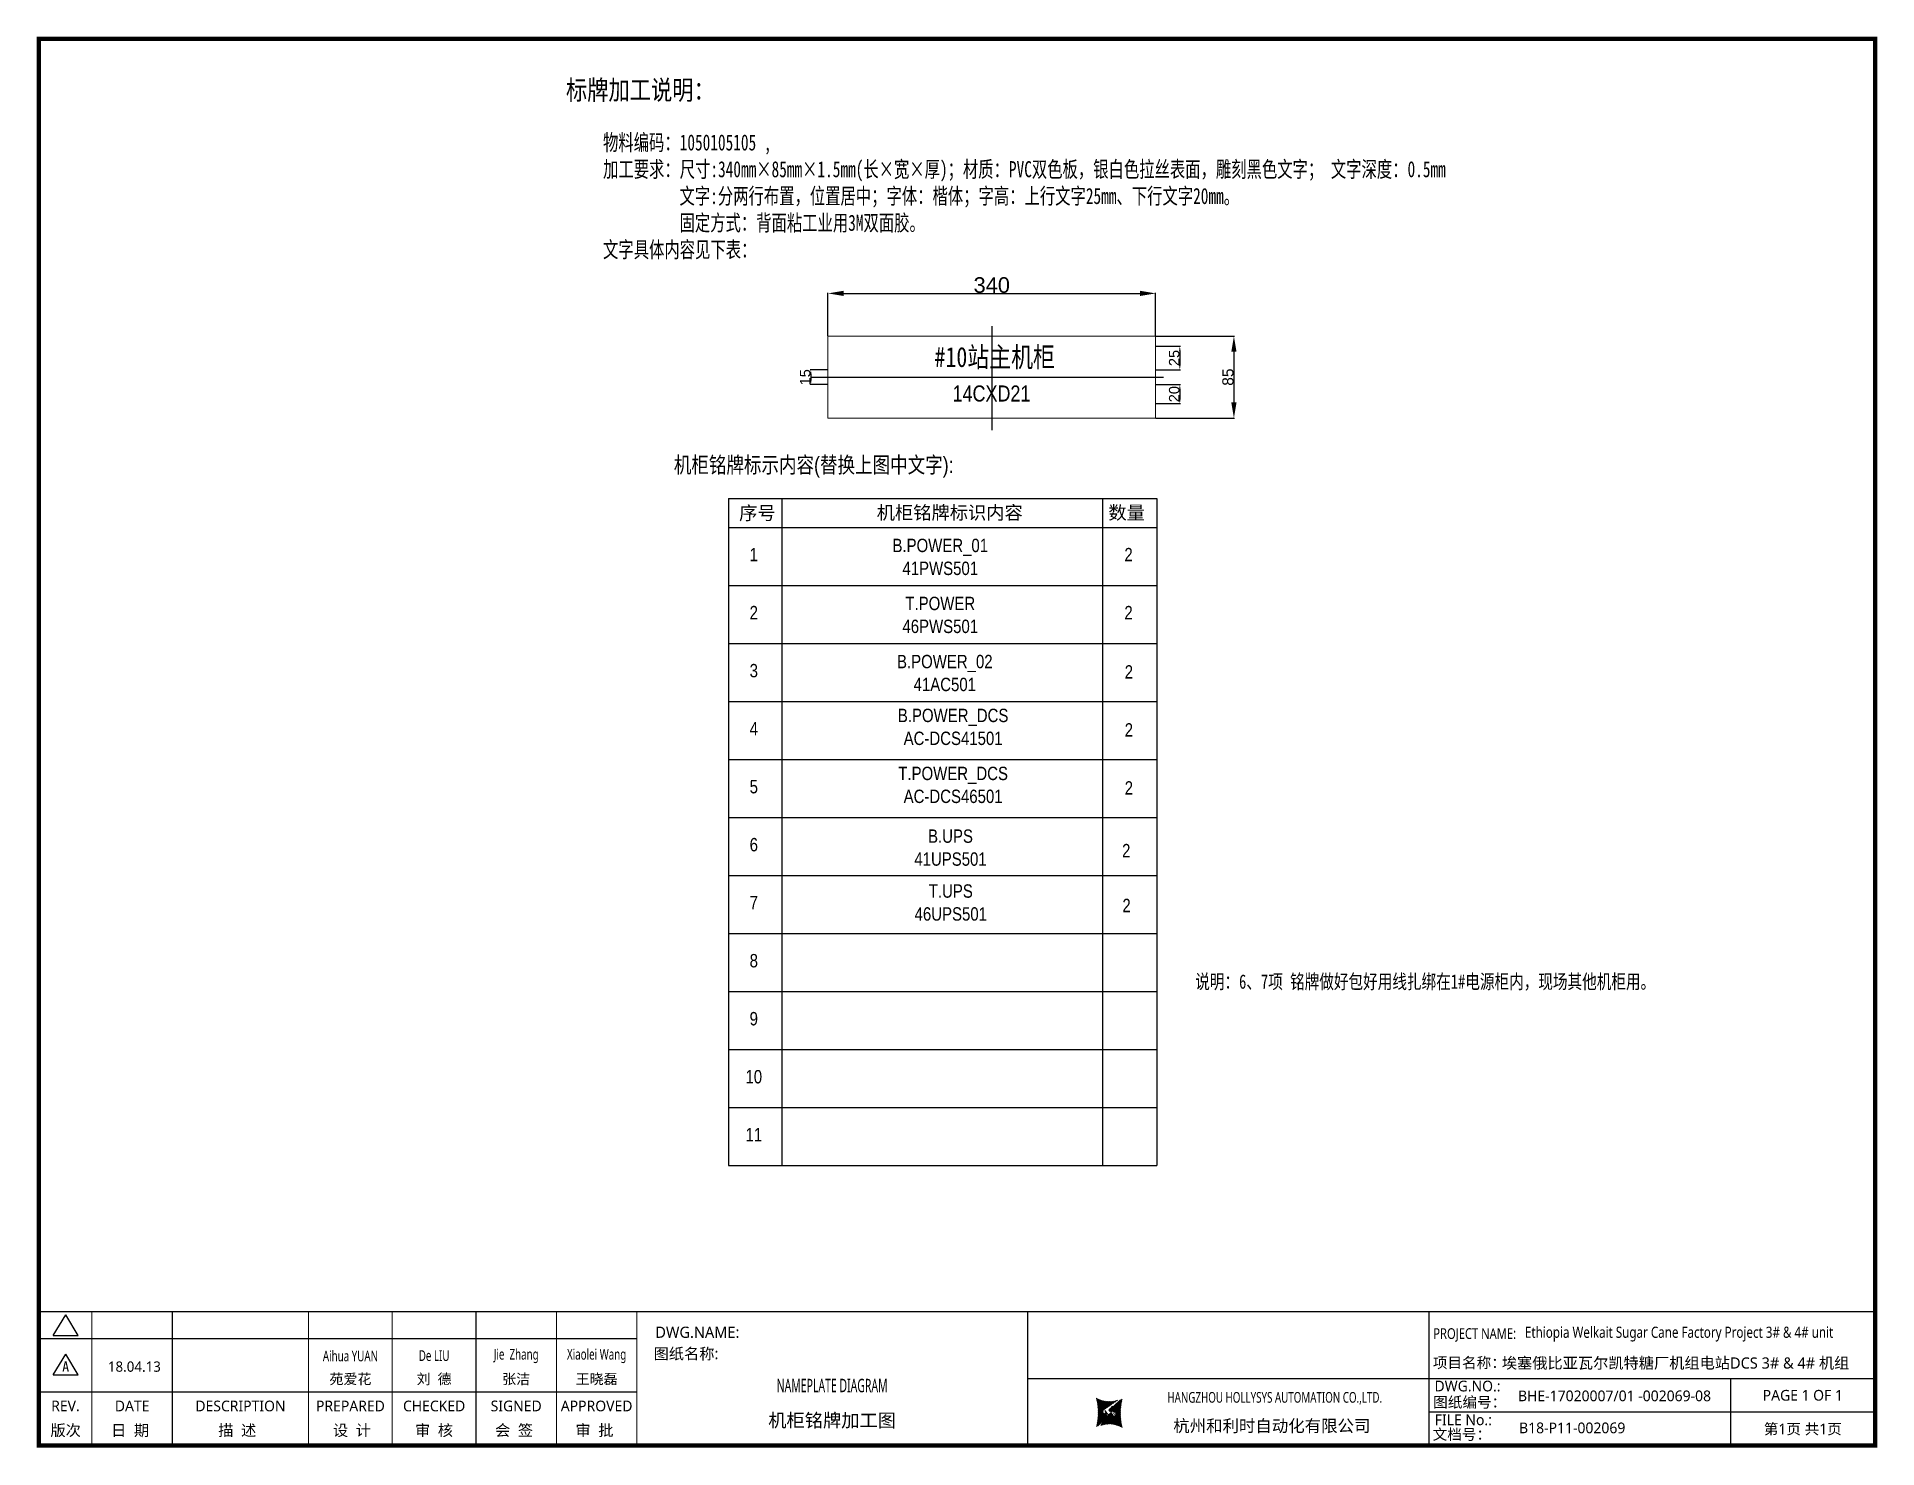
# Model space of a CAD drawing. Extents: x 81437 to 204847, y -54597 to -29444.
# Drawn here: x 106370 to 110496, y -32680 to -29517 of the extents above; entities that cross this region are included whole.
import ezdxf
from ezdxf.enums import TextEntityAlignment as Align
from ezdxf.lldxf.tags import DXFTag

# ---------------------------------------------------------------- set-up
doc = ezdxf.new("R2010")
doc.units = 0
doc.header["$LTSCALE"] = 100
doc.header["$MEASUREMENT"] = 0
for name, color, linetype in [('HLSTK', 7, 'Continuous'), ('t', 1, 'Continuous'), ('标准图框及表格', 7, 'Continuous')]:
    doc.layers.add(name, color=color, linetype=linetype)
doc.styles.add('HZ', font='arial.ttf', dxfattribs={"width": 0.7})
doc.styles.add('HZTXT1', font='', dxfattribs={"width": 0.8})
doc.styles.get("Standard").update_dxf_attribs({"font": ''})
doc.styles.add('微软雅黑', font='')
doc.styles.add('楷体', font='', dxfattribs={"width": 0.8})
doc.styles.get('HZTXT1').set_extended_font_data('SimSun')
doc.styles.get('Standard').set_extended_font_data('SimSun')
doc.styles.get('微软雅黑').set_extended_font_data('Microsoft YaHei')
doc.styles.get('楷体').set_extended_font_data('KaiTi')
tags = doc.linetypes.add('CENTER', pattern=[2, 1.25, -0.25, 0.25, -0.25]).pattern_tags.tags
tags[10:11] = [DXFTag(74, 4), DXFTag(75, 0), DXFTag(340, '0'), DXFTag(46, 1.0), DXFTag(50, 0.0), DXFTag(44, 0.0), DXFTag(45, 0.0)]
tags[8:9] = [DXFTag(74, 4), DXFTag(75, 0), DXFTag(340, '0'), DXFTag(46, 1.0), DXFTag(50, 0.0), DXFTag(44, 0.0), DXFTag(45, 0.0)]
tags[6:7] = [DXFTag(74, 4), DXFTag(75, 0), DXFTag(340, '0'), DXFTag(46, 1.0), DXFTag(50, 0.0), DXFTag(44, 0.0), DXFTag(45, 0.0)]
tags[4:5] = [DXFTag(74, 4), DXFTag(75, 0), DXFTag(340, '0'), DXFTag(46, 1.0), DXFTag(50, 0.0), DXFTag(44, 0.0), DXFTag(45, 0.0)]
tags = doc.linetypes.add('HIDDEN', pattern=[0.375, 0.25, -0.125]).pattern_tags.tags
tags[6:7] = [DXFTag(74, 4), DXFTag(75, 0), DXFTag(340, '0'), DXFTag(46, 1.0), DXFTag(50, 0.0), DXFTag(44, 0.0), DXFTag(45, 0.0)]
tags[4:5] = [DXFTag(74, 4), DXFTag(75, 0), DXFTag(340, '0'), DXFTag(46, 1.0), DXFTag(50, 0.0), DXFTag(44, 0.0), DXFTag(45, 0.0)]
doc.dimstyles.new('ISO-25', dxfattribs={"dimtxt": 35, "dimasz": 35, "dimexe": 1.25, "dimexo": 0.625, "dimtad": 1, "dimtoh": 1, "dimdec": 0, "dimtxsty": 'Standard', "dimcen": 2.5, "dimadec": 0, "dimazin": 0, "dimtfac": 1, "dimtdec": 0, "dimtmove": 0, "dimatfit": 3, "dimfxl": 1, "dimarcsym": 0})
pattern_1 = [(45, (-6.162819773475348, -58.86246267448996), (-0.736262898216564, 0.7362628982165641), [])]

msp = doc.modelspace()

# ---------------------------------------------------------------- texts
at = {"color": 3, "linetype": 'HIDDEN', "style": 'HZTXT1', "width": 0.75}
msp.add_text('说明：6、7项 铭牌做好包好用线扎绑在1#电源柜内，现场其他机柜用。', height=32, dxfattribs=at).set_placement((108966.9073452918, -31650.07130124675, 1632066600960))
for s, insert, char_height, width, attachment_point, style in [('{\\fSimSun|b0|i0|c134|p34;\\H0.85714x;物料编码：1050105105 , \\P加工要求：尺寸:340mm×85mm×1.5mm(长×宽×厚)；材质：PVC双色板，银白色拉丝表面，雕刻黑色文字； 文字深度：0.5mm\\P          文字:分两行布置，位置居中；字体：楷体；字高：上行文字25mm、下行文字20mm。\\P          固定方式：背面粘工业用3M双面胶。\\P文字具体内容见下表：}', (107639.5213849116, -29735.81515800778), 42, 2315.610043856585, 1, 'HZ'), ('#10站主机柜', (108517.519653374, -30237.14664671762), 45, 548.3219274242718, 5, '楷体'), ('{\\fArial|b0|i0|c134|p34;14CXD21}', (108510.2132869085, -30316.62820565878), 36, 548.3219274242718, 5, '楷体')]:
    msp.add_mtext(s, dxfattribs=dict(insert=insert, char_height=char_height, width=width, attachment_point=attachment_point, style=style))
at = {"layer": 'HLSTK', "color": 7, "style": 'HZ', "width": 0.8}
for s, height, p in [('标牌加工说明：', 43.67109251136717, (107556.3108800625, -29658.20013397775)), ('机柜铭牌标示内容(替换上图中文字):', 36, (107798.1895031023, -30494.34164786214))]:
    msp.add_text(s, height=height, dxfattribs=at).set_placement(p)
at = {"layer": 'HLSTK', "color": 7}
for s, p in [('序号', (107944.6180315541, -30599.26126412771)), ('机柜铭牌标识内容', (108252.9994597485, -30598.3602299765)), ('数量', (108772.2469210818, -30598.3602299765))]:
    msp.add_text(s, height=30, dxfattribs=at).set_placement(p)
at = {"layer": 'HLSTK', "color": 7, "style": 'HZ', "width": 0.8}
for s, p in [('B.POWER_01', (108395.4226735835, -30671.85615809802)), ('1', (107977.4651264255, -30692.38495685274)), ('2', (108817.4651264255, -30692.38495685274)), ('41PWS501', (108395.4226735835, -30723.19593410431)), ('T.POWER', (108395.4226735835, -30801.84624205138)), ('2', (107977.4651264255, -30822.3750408061)), ('2', (108817.4651264255, -30822.3750408061)), ('46PWS501', (108395.4226735835, -30853.18601805768)), ('3', (107977.4651264255, -30952.36512475947)), ('B.POWER_02', (108405.5886921557, -30932.04372477919)), ('2', (108818.230589972, -30955.17970314404)), ('41AC501', (108405.5886921557, -30983.38350078548)), ('4', (107977.4651264255, -31082.35520871283)), ('B.POWER_DCS', (108424.2032369402, -31052.73312585821)), ('2', (108818.230589972, -31085.1697870974)), ('AC-DCS41501', (108424.2032369402, -31104.07290186451)), ('5', (107977.4651264255, -31212.3452926662)), ('T.POWER_DCS', (108424.2032369402, -31182.72320981158)), ('2', (108818.230589972, -31215.15987105077)), ('AC-DCS46501', (108424.2032369402, -31234.06298581787)), ('B.UPS', (108418.3584553591, -31323.22566343748)), ('6', (107977.4651264255, -31342.33537668837)), ('41UPS501', (108418.3584553591, -31374.56543944377)), ('2', (108812.385808391, -31355.66232467667)), ('T.UPS', (108419.005816142, -31446.24276873682)), ('7', (107977.4651264255, -31472.32546064173)), ('46UPS501', (108419.005816142, -31497.58254474311)), ('2', (108813.0331691738, -31478.67942997601)), ('8', (107977.4651264255, -31602.3155445951)), ('9', (107977.4651264255, -31732.30562854846)), ('10', (107977.4651264255, -31862.29571250183)), ('11', (107977.4651264255, -31992.28579645519))]:
    msp.add_text(s, height=30, dxfattribs=at).set_placement(p, align=Align.CENTER)

# ---------------------------------------------------------------- blocks, each defined once
blk = doc.blocks.new('*D146')
at = {"color": 0, "lineweight": -2, "transparency": 16777216}
for p, q in [((108878.6785481567, -30210.23220543156), (108933.6416015839, -30210.23220543156)), ((108932.3916015839, -30220.23220543156), (108932.3916015839, -30253.51621714226)), ((108878.6785481567, -30263.51621714226), (108933.6416015839, -30263.51621714226))]:
    blk.add_line(p, q, dxfattribs=at)
at = {"color": 0, "transparency": 16777216}
for points in [[(108934.0582682505, -30220.23220543156), (108930.7249349172, -30220.23220543156), (108932.3916015839, -30210.23220543156)], [(108930.7249349172, -30253.51621714226), (108934.0582682505, -30253.51621714226), (108932.3916015839, -30263.51621714226)]]:
    blk.add_solid(points, dxfattribs=at)
at = {"layer": 'Defpoints', "color": 0, "transparency": 16777216}
for p in [(108878.0535481567, -30210.23220543156), (108878.0535481567, -30263.51621714226), (108932.3916015839, -30263.51621714226)]:
    blk.add_point(p, dxfattribs=at)
at = {"color": 0, "lineweight": 20, "transparency": 16777216, "insert": (108919.8531723035, -30236.87421128683), "char_height": 35, "attachment_point": 5, "rotation": 90}
blk.add_mtext('{\\fArial|b0|i0|c0|p34;\\H0.66667x;\\W1;25}', dxfattribs=at)
blk = doc.blocks.new('*D147')
at = {"color": 0, "lineweight": -2, "transparency": 16777216}
for p, q in [((108143.6535481568, -30187.32508043057), (108143.6535481568, -30090.8713068066)), ((108178.6535481568, -30092.1213068066), (108843.0535481567, -30092.1213068066)), ((108878.0535481567, -30187.32508043057), (108878.0535481567, -30090.8713068066))]:
    blk.add_line(p, q, dxfattribs=at)
at = {"color": 0, "transparency": 16777216}
for points in [[(108178.6535481568, -30086.28797347327), (108178.6535481568, -30097.95464013993), (108143.6535481568, -30092.1213068066)], [(108843.0535481567, -30097.95464013993), (108843.0535481567, -30086.28797347327), (108878.0535481567, -30092.1213068066)]]:
    blk.add_solid(points, dxfattribs=at)
at = {"layer": 'Defpoints', "color": 0, "transparency": 16777216}
for p in [(108878.0535481567, -30092.1213068066), (108143.6535481568, -30187.95008043057), (108878.0535481567, -30187.95008043057)]:
    blk.add_point(p, dxfattribs=at)
at = {"color": 0, "lineweight": 20, "transparency": 16777216, "insert": (108510.8535481568, -30073.61431499214), "char_height": 35, "attachment_point": 5}
blk.add_mtext('{\\fArial|b0|i0|c0|p34;340}', dxfattribs=at)
blk = doc.blocks.new('*D148')
at = {"color": 0, "lineweight": -2, "transparency": 16777216}
for p, q in [((108878.6785481567, -30187.95008043057), (109054.9145404024, -30187.95008043057)), ((109053.6645404024, -30222.95008043057), (109053.6645404024, -30336.55008043058)), ((108878.6785481567, -30371.55008043058), (109054.9145404024, -30371.55008043058))]:
    blk.add_line(p, q, dxfattribs=at)
at = {"color": 0, "transparency": 16777216}
for points in [[(109059.4978737357, -30222.95008043057), (109047.8312070691, -30222.95008043057), (109053.6645404024, -30187.95008043057)], [(109047.8312070691, -30336.55008043058), (109059.4978737357, -30336.55008043058), (109053.6645404024, -30371.55008043058)]]:
    blk.add_solid(points, dxfattribs=at)
at = {"layer": 'Defpoints', "color": 0, "transparency": 16777216}
for p in [(108878.0535481567, -30187.95008043057), (108878.0535481567, -30371.55008043058), (109053.6645404024, -30371.55008043058)]:
    blk.add_point(p, dxfattribs=at)
at = {"color": 0, "lineweight": 20, "transparency": 16777216, "insert": (109040.2752157094, -30279.75008043057), "char_height": 25, "attachment_point": 5, "rotation": 90}
blk.add_mtext('{\\fArial|b0|i0|c0|p34;85}', dxfattribs=at)
blk = doc.blocks.new('*D149')
at = {"color": 0, "lineweight": -2, "transparency": 16777216}
for p, q in [((108878.6785481567, -30296.63220543155), (108933.6416015839, -30296.63220543155)), ((108932.3916015839, -30306.63220543155), (108932.3916015839, -30329.11621714226)), ((108878.6785481567, -30339.11621714226), (108933.6416015839, -30339.11621714226))]:
    blk.add_line(p, q, dxfattribs=at)
at = {"color": 0, "transparency": 16777216}
for points in [[(108934.0582682505, -30306.63220543155), (108930.7249349172, -30306.63220543155), (108932.3916015839, -30296.63220543155)], [(108930.7249349172, -30329.11621714226), (108934.0582682505, -30329.11621714226), (108932.3916015839, -30339.11621714226)]]:
    blk.add_solid(points, dxfattribs=at)
at = {"layer": 'Defpoints', "color": 0, "transparency": 16777216}
for p in [(108878.0535481567, -30296.63220543155), (108878.0535481567, -30339.11621714226), (108932.3916015839, -30339.11621714226)]:
    blk.add_point(p, dxfattribs=at)
at = {"color": 0, "lineweight": 20, "transparency": 16777216, "insert": (108919.8531723035, -30317.87421128683), "char_height": 35, "attachment_point": 5, "rotation": 90}
blk.add_mtext('{\\fArial|b0|i0|c0|p34;\\H0.66667x;\\W1;20}', dxfattribs=at)
blk = doc.blocks.new('*D150')
at = {"color": 0, "lineweight": -2, "transparency": 16777216}
for p, q in [((108143.6535481568, -30263.51621714226), (108104.068578955, -30263.51621714226)), ((108105.318578955, -30273.51621714226), (108105.318578955, -30286.63220543155)), ((108143.6535481568, -30296.63220543155), (108104.068578955, -30296.63220543155))]:
    blk.add_line(p, q, dxfattribs=at)
at = {"color": 0, "transparency": 16777216}
for points in [[(108106.9852456217, -30273.51621714226), (108103.6519122883, -30273.51621714226), (108105.318578955, -30263.51621714226)], [(108103.6519122883, -30286.63220543155), (108106.9852456217, -30286.63220543155), (108105.318578955, -30296.63220543155)]]:
    blk.add_solid(points, dxfattribs=at)
at = {"layer": 'Defpoints', "color": 0, "transparency": 16777216}
for p in [(108144.2785481568, -30263.51621714226), (108105.318578955, -30296.63220543155), (108144.2785481568, -30296.63220543155)]:
    blk.add_point(p, dxfattribs=at)
at = {"color": 0, "lineweight": 20, "transparency": 16777216, "insert": (108092.7801496747, -30280.07421128685), "char_height": 35, "attachment_point": 5, "rotation": 90}
blk.add_mtext('{\\fArial|b0|i0|c0|p34;\\H0.66667x;\\W1;15}', dxfattribs=at)
blk = doc.blocks.new('图框')
at = {"layer": '标准图框及表格'}
h = blk.add_hatch(dxfattribs=at)
h.set_pattern_fill('ANSI31', color=5, scale=8.329863809039892, style=0)
h.set_pattern_definition(pattern_1)
edge = h.paths.add_edge_path()
edge.add_arc((2393.094436262916, -3057.016314091056), 55.18534773488954, 238.1092081981581, 291.6531626184834)
edge.add_line((2413.457117633552, -3108.307481089123), (2382.362679957259, -3129.105284474292))
edge.add_arc((2232.744557938924, -3137.191253253037), 135.3602868968974, 346.3915348661821, 374.2500326978034)
edge.add_line((2364.304773850054, -3169.039594784347), (2391.343418124445, -3146.7148906974))
edge.add_line((2385.17637942767, -3139.143911424919), (2389.981166822123, -3139.761302572286))
edge.add_spline(control_points=[(2391.307199095063, -3146.750097628447), (2392.196661605914, -3145.885543305817), (2393.808172678844, -3144.319160410171), (2393.706362376579, -3140.114756849009), (2391.263680388605, -3139.875266105763), (2389.959101290711, -3139.747359722689)], knot_values=[0, 0, 0, 0, 6.844331067525468, 12.40042740766005, 18.76924275352248, 18.76924275352248, 18.76924275352248, 18.76924275352248], weights=[1, 1, 1, 1, 1, 1], degree=3, periodic=0)
edge.add_spline(control_points=[(2382.352543285211, -3129.127895979397), (2381.626555155563, -3129.73152025812), (2380.315378592357, -3130.821700626719), (2379.381276507607, -3132.24510027398), (2378.964379386169, -3132.880374753903)], knot_values=[0, 0, 0, 0, 5.253673658024614, 9.488438564008057, 9.488438564008057, 9.488438564008057, 9.488438564008057], weights=[1, 1, 1, 1, 1], degree=3, periodic=0)
edge.add_spline(control_points=[(2380.109845815059, -3131.144179531064), (2379.558651433159, -3131.767985770505), (2378.469607692277, -3133.249177120419), (2378.75000888206, -3136.59141356358), (2381.696031569307, -3138.758015293683), (2384.022624161043, -3139.007997601494), (2385.15175362843, -3139.129317677358)], knot_values=[10.66597461496156, 10.66597461496156, 10.66597461496156, 10.66597461496156, 18.97770399508879, 28.89455822145742, 41.119553648298, 52.64692538081317, 52.64692538081317, 52.64692538081317, 52.64692538081317], weights=[1, 1, 1, 1, 1, 1, 1], degree=3, periodic=0)
h = blk.add_hatch(dxfattribs=at)
h.set_pattern_fill('ANSI31', color=3, scale=8.329863809039892, style=0)
h.set_pattern_definition(pattern_1)
edge = h.paths.add_edge_path()
edge.add_line((2396.306912351669, -3134.638821765021), (2401.543221691929, -3135.303048767099))
edge.add_spline(control_points=[(2394.881673431148, -3127.632408877759), (2393.992210920092, -3128.496963200258), (2392.380699847337, -3130.063346096064), (2392.482510149457, -3134.26774965708), (2394.925192137576, -3134.507240400384), (2396.229771235499, -3134.635146783385)], knot_values=[0, 0, 0, 0, 6.844331067526932, 12.40042740766158, 18.76924275352342, 18.76924275352342, 18.76924275352342, 18.76924275352342], weights=[1, 1, 1, 1, 1, 1], degree=3, periodic=0)
edge.add_line((2421.884098676157, -3105.342911721815), (2394.845454401773, -3127.667615808762))
edge.add_spline(control_points=[(2406.462349776273, -3142.781070641064), (2406.85282482484, -3142.285248106444), (2407.700959278394, -3140.915136680455), (2407.438863643569, -3137.791092942495), (2404.4928409567, -3135.624491212552), (2402.166248364556, -3135.374508904741), (2401.037118897577, -3135.253188828716)], knot_values=[12.65408913243743, 12.65408913243743, 12.65408913243743, 12.65408913243743, 18.97770399508879, 28.89455822145742, 41.119553648298, 52.64692538081317, 52.64692538081317, 52.64692538081317, 52.64692538081317], weights=[1, 1, 1, 1, 1, 1, 1], degree=3, periodic=0)
edge.add_line((2405.463463917236, -3143.838156073773), (2406.618423075823, -3142.594514654259))
edge.add_line((2403.858524028219, -3145.261600863971), (2405.463463917236, -3143.838156073904))
edge.add_line((2372.73175489228, -3166.075025417009), (2403.826192568573, -3145.277222031841))
edge.add_arc((2393.094436262916, -3217.366192415033), 55.18534773488965, 58.10920819815809, 111.6531626184834)
edge.add_arc((2553.444314586908, -3137.191253253037), 135.360286896897, 166.3915348661823, 194.2500326978024)
at = {"color": 7}
for p, q in [((2209.47921527367, -2910.443887418679), (2209.47921527367, -3210.443887418679)), ((3109.47921527367, -2910.443887418679), (3109.47921527367, -3210.443887418679)), ((-6.162819773475348, -2970.443887418679), (1333.995352829523, -2970.443887418679)), ((-6.162819773475348, -3090.443887418679), (1333.995352829523, -3090.443887418679)), ((2209.47921527367, -3060.443887418679), (3109.47921527367, -3060.443887418679)), ((3109.47921527367, -3060.443887418679), (4109.47921527367, -3060.443887418679)), ((3785.62275226965, -3060.443887418679), (3785.62275226965, -3210.443887418679)), ((4109.47921527367, -3135.443887418679), (3109.47921527367, -3135.443887418679))]:
    blk.add_line(p, q, dxfattribs=at)
at = {"color": 7, "const_width": 3}
blk.add_lwpolyline([(4109.47921527367, -2910.443887418679), (-6.162819773475348, -2910.443887418679)], dxfattribs=at)
at = {"layer": 't', "color": 7}
for p, q in [((25.78656344305637, -2963.855076038152), (53.73638948711596, -2917.984787991318)), ((81.68621553114644, -2963.855076038152), (53.73638948711596, -2917.984787991318)), ((25.78656344305637, -2963.855076038152), (81.68621553114644, -2963.855076038152)), ((25.78656344305637, -3051.839702165522), (53.73638948711596, -3005.969414118631)), ((81.68621553114644, -3051.839702165522), (53.73638948711596, -3005.969414118631)), ((25.78656344305637, -3051.839702165522), (81.68621553114644, -3051.839702165522))]:
    blk.add_line(p, q, dxfattribs=at)
at = {"layer": 't', "color": 7, "const_width": 9.61519705431492}
blk.add_lwpolyline([(4109.47921527367, -3210.443887418679), (4109.47921527367, -58.86246267448996), (-6.162819773475348, -58.86246267448996), (-6.162819773475348, -3210.443887418679)], close=True, dxfattribs=at)
at = {"layer": 't', "color": 7, "const_width": 2.40379926357873}
for points in [[(112.6024995874977, -2911.645787050457), (112.6024995874977, -3210.443887418679)], [(292.8874443558816, -2911.645787050457), (292.8874443558816, -3210.443887418679)], [(598.2254953145239, -2911.645787050457), (598.2254953145239, -3215.27550872017)], [(785.8254793036103, -2911.645787050457), (785.8254793036103, -3215.27550872017)], [(973.4254632926677, -2911.645787050457), (973.4254632926677, -3215.27550872017)], [(1153.71040806111, -2911.645787050457), (1153.71040806111, -3215.27550872017)], [(1333.995352829523, -2911.645787050457), (1333.995352829523, -3215.27550872017)]]:
    blk.add_lwpolyline(points, dxfattribs=at)
at = {"color": 7, "linetype": 'CENTER', "style": '微软雅黑'}
for s, height, p in [('项目名称：', 24, (3118.237888517288, -3036.94681899895)), ('图纸编号：', 24, (3119.058468482224, -3125.527001057468)), ('杭州和利时自动化有限公司', 27, (2536.38633266712, -3179.976961063531)), ('文档号：', 24, (3117.869572934458, -3197.591179766443))]:
    blk.add_text(s, height=height, dxfattribs=at).set_placement(p)
at = {"color": 7, "style": '微软雅黑', "flags": 8}
for tag, p, height in [('DWG.NAME:', (1375.473639447489, -2969.2419877869), 25), ('DWG.NO.:', (3122.023352488108, -3089.264933317976), 24), ('图纸编号', (3309.199899152482, -3111.267140832559), 24), ('FILENO.:', (3122.509725826509, -3164.966587124836), 24), ('文档号', (3311.563545755656, -3182.994948628203), 24)]:
    blk.add_attdef(tag, p, '', height=height, dxfattribs=at)
at = {"color": 7, "style": '微软雅黑', "width": 0.8, "flags": 8}
for tag, p, height in [('PROJECTNAME:', (3119.317365890063, -2971.670387076527), 24), ('PROJECT_NAME', (3324.743137664682, -2969.191656158461), 25)]:
    blk.add_attdef(tag, p, '', height=height, dxfattribs=at)
at = {"color": 7, "style": '微软雅黑', "flags": 8}
for tag, height, width, p in [('RENLIU', 24, 0.7, (692.0254873090671, -3009.243060483925)), ('SHUFENWANG', 24, 0.7, (879.6254712981536, -3009.243060483925)), ('FANGHOU', 24, 0.7, (1063.567935676903, -3009.243060483925)), ('DANDANLI', 24, 0.7, (1243.852880445316, -3009.243060483925)), ('#10STATIONONTROLCABINETCOVER', 30, 0.6, (1771.737284051596, -3076.044837234568)), ('HANGZHOUHOLLYSYSAUTOMATIONCO.,LTD.', 24, 0.7, (2763.919484516009, -3104.577265918681))]:
    blk.add_attdef(tag, text='', height=height, dxfattribs=dict(at, width=width)).set_placement(p, align=Align.MIDDLE)
for tag, p in [('图纸名称:', (1371.649552043295, -3024.785799731683)), ('项目名称', (3272.897224152879, -3045.626842364768))]:
    blk.add_attdef(tag, text='', height=25, dxfattribs=at).set_placement(p, align=Align.BOTTOM_LEFT)
at = {"color": 7, "flags": 8}
blk.add_attdef('A', text='', height=23, dxfattribs=at).set_placement((53.73638948711596, -3033.744016823508), align=Align.MIDDLE)
at = {"color": 7, "style": '微软雅黑', "flags": 8}
for tag, height, p in [('设计时间', 23, (207.7030023673433, -3033.744016823508)), ('刘仁', 23, (692.0254873090671, -3061.050838701933)), ('王姝芬', 23, (879.6254712981536, -3061.050838701933)), ('侯方', 23, (1063.567935676903, -3061.050838701933)), ('李丹丹', 23, (1243.852880445316, -3061.050838701933)), ('PAGEXOFX', 24, (3947.55098377166, -3097.943887418679)), ('REV.', 24, (53.21983990701119, -3121.911417548025)), ('DATE', 24, (202.7449719716897, -3121.911417548025)), ('DESCRIPTION', 24, (445.5564698352027, -3121.911417548025)), ('PREPARED', 24, (692.0254873090671, -3121.911417548025)), ('CHECKED', 24, (879.625471298139, -3121.911417548025)), ('SIGNED', 24, (1063.567935676889, -3121.911417548025)), ('APPROVED', 24, (1243.852880445316, -3121.911417548025)), ('图纸名称', 30, (1771.737284051596, -3153.557526718527)), ('第几页共几页', 24, (3947.55098377166, -3172.943887418679))]:
    blk.add_attdef(tag, text='', height=height, dxfattribs=at).set_placement(p, align=Align.MIDDLE)
at = {"layer": 't', "color": 7, "style": '微软雅黑'}
for s, p in [('版次', (53.73638948711596, -3176.462903945333)), ('日  期', (198.0371495971121, -3176.462903945333)), ('描  述', (438.3267756979694, -3176.462903945333)), ('设  计', (695.3342144116759, -3176.462903945333)), ('审  核', (879.4319590690502, -3176.462903945333)), ('会  签', (1058.860113302311, -3176.462903945333)), ('审  批', (1239.145058070724, -3176.462903945333))]:
    blk.add_text(s, height=25, dxfattribs=at).set_placement(p, align=Align.MIDDLE_CENTER)
at = {"layer": '标准图框及表格', "color": 5, "style": 'HZ'}
for s, p in [('pgqh', (2367.722055843864, -3118.539690870716)), ('hollilas', (2367.889081852576, -3144.830947292762))]:
    blk.add_text(s, height=5.205656721233694, dxfattribs=at).set_placement(p)
at = {"layer": '标准图框及表格', "color": 3, "style": 'HZ'}
for s, height, p in [('auto', 8.676094535389492, (2394.744307490306, -3133.062499086471)), ('hollysys', 4.338047267694746, (2396.375285240625, -3158.593924068552))]:
    blk.add_text(s, height=height, dxfattribs=at).set_placement(p)

# ---------------------------------------------------------------- dimensions: what is measured, and where the dimension line sits
at = {"color": 1, "lineweight": 20}
dim = msp.add_linear_dim(base=(108878.0535481567, -30092.1213068066), p1=(108143.6535481568, -30187.95008043057), p2=(108878.0535481567, -30187.95008043057), text='{\\fArial|b0|i0|c0|p34;340}', dimstyle='ISO-25', dxfattribs=at)
dim.commit()
dim.dimension.update_dxf_attribs({"geometry": '*D147', "text_midpoint": (108510.8535481568, -30073.61431499214)})
dim = msp.add_linear_dim(base=(109053.6645404024, -30371.55008043058), p1=(108878.0535481567, -30187.95008043057), p2=(108878.0535481567, -30371.55008043058), angle=90, text='{\\fArial|b0|i0|c0|p34;85}', dimstyle='ISO-25', override={"dimtxt": 25}, dxfattribs=at)
dim.commit()
dim.dimension.update_dxf_attribs({"geometry": '*D148', "text_midpoint": (109040.2752157094, -30279.75008043057)})
for base, p1, p2, text, picture, middle in [((108932.3916015839, -30263.51621714226), (108878.0535481567, -30210.23220543156), (108878.0535481567, -30263.51621714226), '{\\fArial|b0|i0|c0|p34;\\H0.66667x;\\W1;25}', '*D146', (108932.3916015839, -30236.87421128683)), ((108105.318578955, -30296.63220543155), (108144.2785481568, -30263.51621714226), (108144.2785481568, -30296.63220543155), '{\\fArial|b0|i0|c0|p34;\\H0.66667x;\\W1;15}', '*D150', (108105.318578955, -30280.07421128685)), ((108932.3916015839, -30339.11621714226), (108878.0535481567, -30296.63220543155), (108878.0535481567, -30339.11621714226), '{\\fArial|b0|i0|c0|p34;\\H0.66667x;\\W1;20}', '*D149', (108932.3916015839, -30317.87421128683))]:
    dim = msp.add_linear_dim(base=base, p1=p1, p2=p2, angle=90, text=text, dimstyle='ISO-25', override={"dimasz": 10}, dxfattribs=at)
    dim.commit()
    dim.dimension.update_dxf_attribs({"geometry": picture, "text_midpoint": middle, "dimtype": 160})

# ---------------------------------------------------------------- linework, layer by layer
at = {"color": 1, "linetype": 'CENTER'}
for p, q in [((108510.8535481567, -30165.54798537417), (108510.8535481567, -30398.85743898945)), ((108105.1152878562, -30279.75008043056), (108896.1703151164, -30279.75008043056))]:
    msp.add_line(p, q, dxfattribs=at)
for p, q in [((107920.5678782811, -30551.69634656422), (108880.5678782811, -30551.69634656422)), ((107920.5678782811, -30551.69634656422), (107920.5678782811, -32046.58231202792)), ((108040.5678782811, -30551.69634656422), (108040.5678782811, -32046.58231202792)), ((108758.8010618632, -30551.69634656422), (108758.8010618632, -32046.58231202792)), ((108880.5678782811, -30551.69634656422), (108880.5678782811, -32046.58231202792)), ((107920.5678782811, -30616.6913885409), (108880.5678782811, -30616.6913885409)), ((107920.5678782811, -30746.68147249427), (108880.5678782811, -30746.68147249427)), ((107920.5678782811, -30876.67155644763), (108880.5678782811, -30876.67155644763)), ((107920.5678782811, -31006.661640401), (108880.5678782811, -31006.661640401)), ((107920.5678782811, -31136.65172435436), (108880.5678782811, -31136.65172435436)), ((107920.5678782811, -31266.64180830773), (108880.5678782811, -31266.64180830773)), ((107920.5678782811, -31396.6318922611), (108880.5678782811, -31396.6318922611)), ((107920.5678782811, -31526.62197621446), (108880.5678782811, -31526.62197621446)), ((107920.5678782811, -31656.61206016783), (108880.5678782811, -31656.61206016783)), ((107920.5678782811, -31786.60214412119), (108880.5678782811, -31786.60214412119)), ((107920.5678782811, -31916.59222807456), (108880.5678782811, -31916.59222807456)), ((107920.5678782811, -32046.58231202792), (108880.5678782811, -32046.58231202792))]:
    msp.add_line(p, q)
at = {"lineweight": 20}
msp.add_lwpolyline([(108143.6535481568, -30187.95008043057), (108878.0535481567, -30187.95008043057), (108878.0535481567, -30371.55008043058), (108143.6535481568, -30371.55008043058)], close=True, dxfattribs=at)

# ---------------------------------------------------------------- block references
at = {"color": 1}
ref = msp.add_blockref('图框', (106381.2709385757, -29463.16386447908), dxfattribs=at)
ref.add_attrib('PROJECTNAME:', 'PROJECT NAME:', (109500.5883044658, -32434.83425155561), dxfattribs={"color": 7, "height": 24, "style": '微软雅黑', "width": 0.8000000000000002})
ref.add_attrib('FILENO.:', 'FILE No.:', (109503.7806644022, -32628.13045160392), dxfattribs={"color": 7, "height": 24, "style": '微软雅黑'})
ref.add_attrib('DWG.NO.:', 'DWG.NO.:', (109503.2942910638, -32552.42879779706), dxfattribs={"color": 7, "height": 24, "style": '微软雅黑'})
ref.add_attrib('PAGEXOFX', 'PAGE 1 OF 1', dxfattribs={"color": 7, "height": 24, "style": '微软雅黑', "flags": 8}).set_placement((110328.8219223474, -32561.10775189776), align=Align.MIDDLE)
ref.add_attrib('PROJECT_NAME', 'Ethiopia Welkait Sugar Cane Factory Project 3# & 4# unit', (109706.0140762404, -32432.35552063754), dxfattribs={"color": 7, "height": 25, "style": '微软雅黑', "width": 0.8})
ref.add_attrib('项目名称', '埃塞俄比亚瓦尔凯特糖厂机组电站DCS 3# & 4# 机组', dxfattribs={"color": 7, "height": 25, "style": '微软雅黑'}).set_placement((109654.1681627286, -32508.79070684385), align=Align.BOTTOM_LEFT)
ref.add_attrib('HANGZHOUHOLLYSYSAUTOMATIONCO.,LTD.', 'HANGZHOU HOLLYSYS AUTOMATION CO.,LTD.', dxfattribs={"color": 7, "height": 24, "style": '微软雅黑', "width": 0.6999999999999998}).set_placement((109145.1904230917, -32567.74113039776), align=Align.MIDDLE)
ref.add_attrib('图纸名称:', '图纸名称:', dxfattribs={"color": 7, "height": 25, "style": '微软雅黑', "flags": 8}).set_placement((107752.920490619, -32487.94966421076), align=Align.BOTTOM_LEFT)
ref.add_attrib('#10STATIONONTROLCABINETCOVER', 'NAMEPLATE DIAGRAM', dxfattribs={"color": 7, "height": 30, "style": '微软雅黑', "width": 0.6, "flags": 8}).set_placement((108153.0082226273, -32539.20870171365), align=Align.MIDDLE)
ref.add_attrib('DWG.NAME:', 'DWG.NAME:', (107756.7445780232, -32432.40585226598), dxfattribs={"color": 7, "height": 25, "style": '微软雅黑', "flags": 8})
ref.add_attrib('DANDANLI', 'Xiaolei Wang', dxfattribs={"color": 7, "height": 24, "style": '微软雅黑', "width": 0.6999999999999998, "flags": 8}).set_placement((107625.123819021, -32472.406924963), align=Align.MIDDLE)
ref.add_attrib('FANGHOU', 'Jie  Zhang', dxfattribs={"color": 7, "height": 24, "style": '微软雅黑', "width": 0.6999999999999998, "flags": 8}).set_placement((107444.8388742526, -32472.406924963), align=Align.MIDDLE)
ref.add_attrib('SHUFENWANG', 'De LIU', dxfattribs={"color": 7, "height": 24, "style": '微软雅黑', "width": 0.6999999999999998, "flags": 8}).set_placement((107260.8964098739, -32472.406924963), align=Align.MIDDLE)
ref.add_attrib('RENLIU', 'Aihua YUAN', dxfattribs={"color": 7, "height": 24, "style": '微软雅黑', "width": 0.6999999999999998, "flags": 8}).set_placement((107073.2964258848, -32472.406924963), align=Align.MIDDLE)
ref.add_attrib('APPROVED', 'APPROVED', dxfattribs={"color": 7, "height": 24, "style": '微软雅黑'}).set_placement((107625.123819021, -32585.0752820271), align=Align.MIDDLE)
ref.add_attrib('SIGNED', 'SIGNED', dxfattribs={"color": 7, "height": 24, "style": '微软雅黑'}).set_placement((107444.8388742526, -32585.0752820271), align=Align.MIDDLE)
ref.add_attrib('CHECKED', 'CHECKED', dxfattribs={"color": 7, "height": 24, "style": '微软雅黑'}).set_placement((107260.8964098739, -32585.0752820271), align=Align.MIDDLE)
ref.add_attrib('PREPARED', 'PREPARED', dxfattribs={"color": 7, "height": 24, "style": '微软雅黑'}).set_placement((107073.2964258848, -32585.0752820271), align=Align.MIDDLE)
ref.add_attrib('DESCRIPTION', 'DESCRIPTION', dxfattribs={"color": 7, "height": 24, "style": '微软雅黑'}).set_placement((106826.8274084109, -32585.0752820271), align=Align.MIDDLE)
ref.add_attrib('DATE', 'DATE', dxfattribs={"color": 7, "height": 24, "style": '微软雅黑', "flags": 8}).set_placement((106584.0159105474, -32585.0752820271), align=Align.MIDDLE)
ref.add_attrib('REV.', 'REV.', dxfattribs={"color": 7, "height": 24, "style": '微软雅黑', "flags": 8}).set_placement((106434.4907784828, -32585.0752820271), align=Align.MIDDLE)
ref.add_attrib('A', 'A', dxfattribs={"color": 7, "height": 23, "flags": 8}).set_placement((106435.0073280628, -32496.90788130259), align=Align.MIDDLE)
ref.add_attrib('设计时间', '18.04.13', dxfattribs={"color": 7, "height": 23, "style": '微软雅黑', "flags": 8}).set_placement((106588.9739409431, -32496.90788130259), align=Align.MIDDLE)
ref.add_attrib('李丹丹', '王晓磊', dxfattribs={"color": 7, "height": 23, "style": '微软雅黑', "flags": 8}).set_placement((107625.123819021, -32524.21470318101), align=Align.MIDDLE)
ref.add_attrib('侯方', '张洁', dxfattribs={"color": 7, "height": 23, "style": '微软雅黑', "flags": 8}).set_placement((107444.8388742526, -32524.21470318101), align=Align.MIDDLE)
ref.add_attrib('王姝芬', '刘  德', dxfattribs={"color": 7, "height": 23, "style": '微软雅黑', "flags": 8}).set_placement((107260.8964098739, -32524.21470318101), align=Align.MIDDLE)
ref.add_attrib('刘仁', '苑爱花', dxfattribs={"color": 7, "height": 23, "style": '微软雅黑', "flags": 8}).set_placement((107073.2964258848, -32524.21470318101), align=Align.MIDDLE)
ref.add_attrib('图纸名称', '机柜铭牌加工图', dxfattribs={"color": 7, "height": 30, "style": '微软雅黑', "flags": 8}).set_placement((108153.0082226273, -32616.72139119761), align=Align.MIDDLE)
ref.add_attrib('文档号', 'B18-P11-002069', (109692.8344843314, -32646.15881310728), dxfattribs={"color": 7, "height": 24, "style": '微软雅黑', "flags": 8})
ref.add_attrib('图纸编号', 'BHE-17020007/01 -002069-08', (109690.4708377282, -32574.43100531164), dxfattribs={"color": 7, "height": 24, "style": '微软雅黑', "flags": 8})
ref.add_attrib('第几页共几页', '第1页 共1页', dxfattribs={"color": 7, "height": 24, "style": '微软雅黑', "flags": 8}).set_placement((110328.8219223474, -32636.10775189776), align=Align.MIDDLE)

msp.set_redraw_order([(e.dxf.handle, doc.entitydb.next_handle()) for e in msp.query("TEXT MTEXT ATTDEF DIMENSION ARC_DIMENSION")])  # texts and dimensions are drawn at this point

doc.saveas('drawing.dxf')
